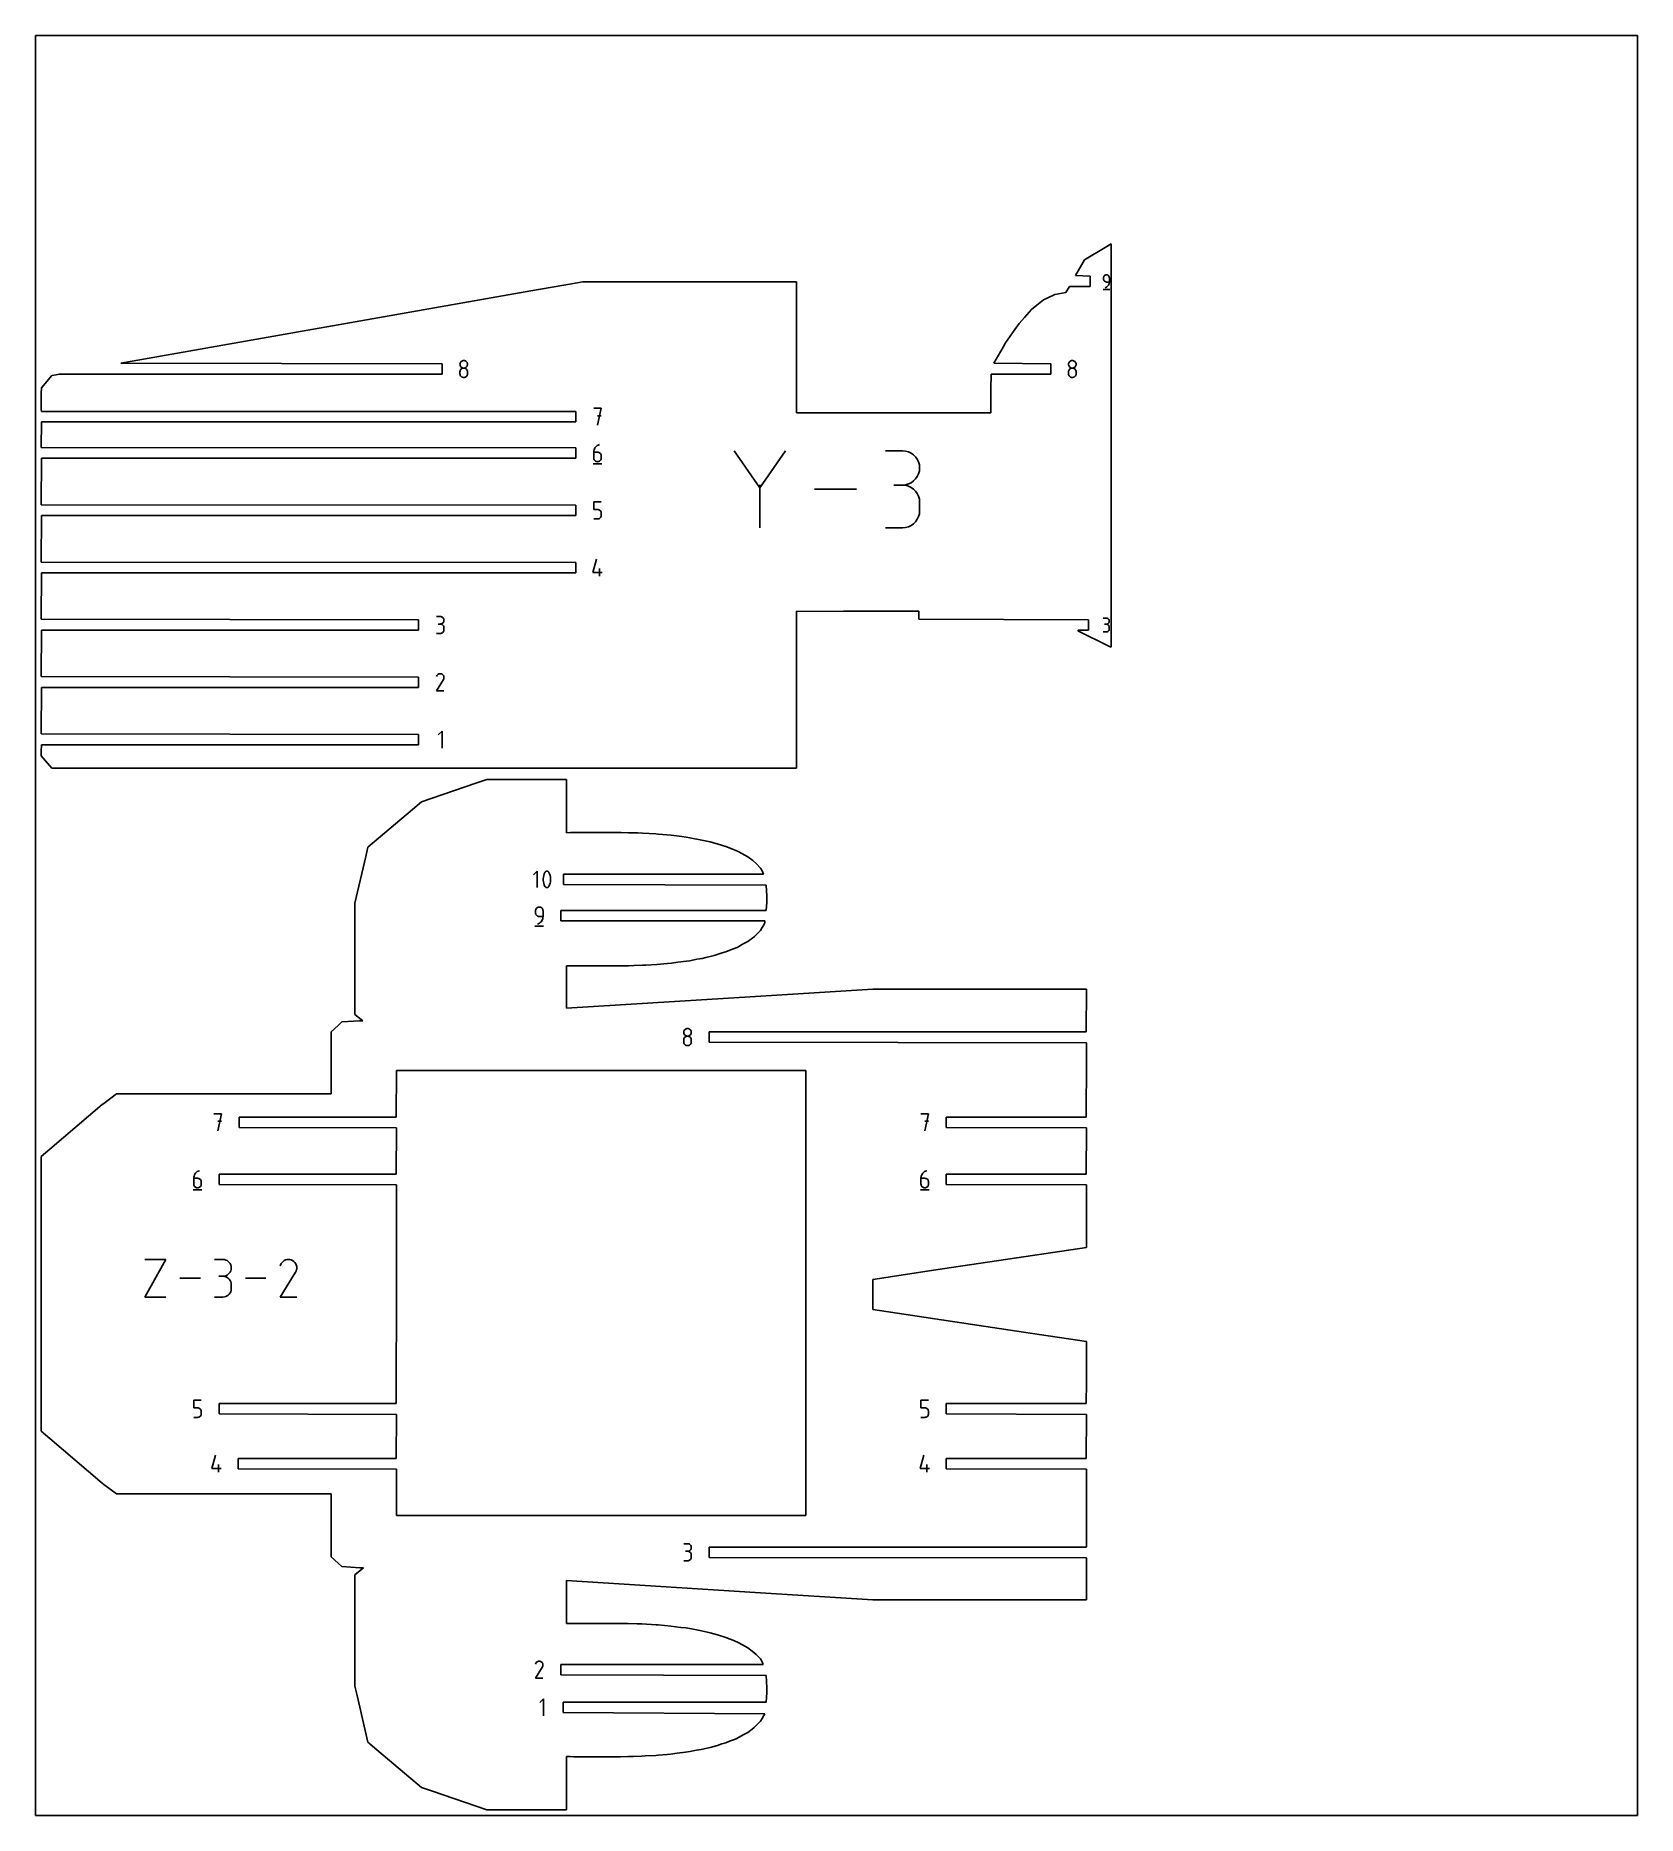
# Model space of a CAD drawing. Extents: x 0 to 450, y 0 to 500.
import ezdxf

# ---------------------------------------------------------------- set-up
doc = ezdxf.new("R2010")
doc.units = 0

msp = doc.modelspace()

# ---------------------------------------------------------------- linework, layer by layer
at = {"layer": 'annotation', "color": 1}
for p, q in [((300.044276, 432.138094), (300.031199, 431.992377)), ((300.031199, 431.992377), (300.031199, 431.586815)), ((300.031199, 431.586815), (300.031199, 431.586815)), ((300.031199, 431.586815), (300.044276, 431.441106)), ((300.081969, 432.275276), (300.044276, 432.138094)), ((300.044276, 431.441106), (300.081969, 431.303945)), ((300.14197, 432.401625), (300.081969, 432.275276)), ((300.081969, 431.303945), (300.14197, 431.177626)), ((300.221971, 432.514843), (300.14197, 432.401625)), ((300.14197, 431.177626), (300.221971, 431.064444)), ((300.319662, 432.612631), (300.221971, 432.514843)), ((300.221971, 431.064444), (300.319662, 430.966695)), ((300.432737, 432.692689), (300.319662, 432.612631)), ((300.319662, 430.966695), (300.432737, 430.886673)), ((300.558887, 432.75272), (300.432737, 432.692689)), ((300.432737, 430.886673), (300.558887, 430.826672)), ((300.695805, 432.790424), (300.558887, 432.75272)), ((300.558887, 430.826672), (300.695805, 430.788989)), ((300.84118, 432.803503), (300.695805, 432.790424)), ((300.695805, 430.788989), (300.84118, 430.775918)), ((300.986858, 432.790424), (300.84118, 432.803503)), ((300.84118, 432.803503), (300.84118, 432.803503)), ((300.84118, 430.775918), (301.651162, 430.775918)), ((301.123935, 432.75272), (300.986858, 432.790424)), ((301.250132, 432.692689), (301.123935, 432.75272)), ((301.363169, 432.612631), (301.250132, 432.692689)), ((301.460767, 432.514843), (301.363169, 432.612631)), ((301.381806, 429.861374), (301.496353, 430.069744)), ((301.540645, 432.401625), (301.460767, 432.514843)), ((301.496353, 430.069744), (301.580894, 430.293607)), ((301.600523, 432.275276), (301.540645, 432.401625)), ((301.580894, 430.293607), (301.633229, 430.529989)), ((301.638122, 432.138094), (301.600523, 432.275276)), ((301.633229, 430.529989), (301.651162, 430.775918)), ((301.651162, 431.992377), (301.638122, 432.138094)), ((301.651162, 430.775918), (301.651162, 431.992377)), ((301.651162, 431.992377), (301.651162, 431.992377)), ((299.92998, 428.700012), (301.753754, 428.700012)), ((300.435847, 429.155955), (300.667477, 429.242272)), ((300.435847, 429.155955), (300.435847, 429.155955)), ((300.667477, 429.242272), (300.880086, 429.358945)), ((300.880086, 429.358945), (301.071475, 429.503002)), ((301.071475, 429.503002), (301.239447, 429.671469)), ((301.239447, 429.671469), (301.381806, 429.861374)), ((119.236206, 407.856427), (119.219007, 407.665567)), ((119.219007, 407.665567), (119.219007, 407.665567)), ((119.219007, 407.665567), (119.236216, 407.473812)), ((119.236206, 405.72273), (119.219007, 405.531064)), ((119.219007, 405.531064), (119.219007, 405.000071)), ((119.219007, 405.000071), (119.219007, 405.000071)), ((119.219007, 405.000071), (119.236216, 404.808419)), ((119.285784, 408.036255), (119.236206, 407.856427)), ((119.285784, 405.903185), (119.236206, 405.72273)), ((119.236216, 407.473812), (119.285818, 407.293286)), ((119.36471, 408.202), (119.285784, 408.036255)), ((119.36471, 406.069403), (119.285784, 405.903185)), ((119.285818, 407.293286), (119.364776, 407.127017)), ((119.469954, 408.350614), (119.36471, 408.202)), ((119.469954, 406.218354), (119.36471, 406.069403)), ((119.364776, 407.127017), (119.470053, 406.978027)), ((119.598487, 408.479045), (119.469954, 408.350614)), ((119.598487, 406.347013), (119.469954, 406.218354)), ((119.470053, 406.978027), (119.598611, 406.849344)), ((119.747279, 408.584246), (119.598487, 408.479045)), ((119.747279, 406.452351), (119.598487, 406.347013)), ((119.598611, 406.849344), (119.747412, 406.743991)), ((119.913299, 408.663165), (119.747279, 408.584246)), ((119.913299, 406.53134), (119.747279, 406.452351)), ((119.747412, 406.743991), (119.91342, 406.664993)), ((120.093517, 408.712753), (119.913299, 408.663165)), ((120.093517, 406.580954), (119.913299, 406.53134)), ((119.91342, 406.664993), (120.093596, 406.615376)), ((120.284904, 408.72996), (120.093517, 408.712753)), ((120.284904, 406.598165), (120.093517, 406.580954)), ((120.093596, 406.615376), (120.284904, 406.598165)), ((120.476291, 408.712753), (120.284904, 408.72996)), ((120.284904, 408.72996), (120.284904, 408.72996)), ((120.284904, 406.598165), (120.476212, 406.615376)), ((120.476291, 406.580964), (120.284904, 406.598165)), ((120.284904, 406.598165), (120.284904, 406.598165)), ((120.284904, 406.598165), (120.284904, 406.598165)), ((120.476212, 406.615376), (120.656388, 406.664993)), ((120.65651, 408.663165), (120.476291, 408.712753)), ((120.65651, 406.531375), (120.476291, 406.580964)), ((120.656388, 406.664993), (120.822396, 406.743991)), ((120.82253, 408.584246), (120.65651, 408.663165)), ((120.82253, 406.452418), (120.65651, 406.531375)), ((120.822396, 406.743991), (120.971197, 406.849344)), ((120.971321, 408.479045), (120.82253, 408.584246)), ((120.971321, 406.347112), (120.82253, 406.452418)), ((120.971197, 406.849344), (121.099755, 406.978027)), ((121.099854, 408.350614), (120.971321, 408.479045)), ((121.099854, 406.218478), (120.971321, 406.347112)), ((121.099755, 406.978027), (121.205032, 407.127017)), ((121.205099, 408.202), (121.099854, 408.350614)), ((121.205099, 406.069536), (121.099854, 406.218478)), ((121.205032, 407.127017), (121.28399, 407.293286)), ((121.284025, 408.036255), (121.205099, 408.202)), ((121.284025, 405.903307), (121.205099, 406.069536)), ((121.28399, 407.293286), (121.333592, 407.473812)), ((121.333602, 407.856427), (121.284025, 408.036255)), ((121.333602, 405.722809), (121.284025, 405.903307)), ((121.333592, 407.473812), (121.350802, 407.665567)), ((121.333592, 404.808419), (121.350802, 405.000071)), ((121.350802, 407.665567), (121.333602, 407.856427)), ((121.350802, 405.531064), (121.333602, 405.722809)), ((121.350802, 407.665567), (121.350802, 407.665567)), ((121.350802, 405.000071), (121.350802, 405.531064)), ((121.350802, 405.531064), (121.350802, 405.531064)), ((290.19825, 407.856427), (290.181051, 407.665567)), ((290.181051, 407.665567), (290.181051, 407.665567)), ((290.181051, 407.665567), (290.19826, 407.473812)), ((290.19825, 405.72273), (290.181051, 405.531064)), ((290.181051, 405.531064), (290.181051, 405.000071)), ((290.181051, 405.000071), (290.181051, 405.000071)), ((290.181051, 405.000071), (290.19826, 404.808419)), ((290.247828, 408.036255), (290.19825, 407.856427)), ((290.247828, 405.903185), (290.19825, 405.72273)), ((290.19826, 407.473812), (290.247863, 407.293286)), ((290.326754, 408.202), (290.247828, 408.036255)), ((290.326754, 406.069403), (290.247828, 405.903185)), ((290.247863, 407.293286), (290.326821, 407.127017)), ((290.431998, 408.350614), (290.326754, 408.202)), ((290.431998, 406.218354), (290.326754, 406.069403)), ((290.326821, 407.127017), (290.432097, 406.978027)), ((290.560531, 408.479045), (290.431998, 408.350614)), ((290.560531, 406.347013), (290.431998, 406.218354)), ((290.432097, 406.978027), (290.560655, 406.849344)), ((290.709323, 408.584246), (290.560531, 408.479045)), ((290.709323, 406.452351), (290.560531, 406.347013)), ((290.560655, 406.849344), (290.709457, 406.743991)), ((290.875343, 408.663165), (290.709323, 408.584246)), ((290.875343, 406.53134), (290.709323, 406.452351)), ((290.709457, 406.743991), (290.875464, 406.664993)), ((291.055561, 408.712753), (290.875343, 408.663165)), ((291.055561, 406.580954), (290.875343, 406.53134)), ((290.875464, 406.664993), (291.055641, 406.615376)), ((291.246948, 408.72996), (291.055561, 408.712753)), ((291.246948, 406.598165), (291.055561, 406.580954)), ((291.055641, 406.615376), (291.246948, 406.598165)), ((291.438336, 408.712753), (291.246948, 408.72996)), ((291.246948, 408.72996), (291.246948, 408.72996)), ((291.246948, 406.598165), (291.438256, 406.615376)), ((291.438336, 406.580964), (291.246948, 406.598165)), ((291.246948, 406.598165), (291.246948, 406.598165)), ((291.246948, 406.598165), (291.246948, 406.598165)), ((291.438256, 406.615376), (291.618433, 406.664993)), ((291.618554, 408.663165), (291.438336, 408.712753)), ((291.618554, 406.531375), (291.438336, 406.580964)), ((291.618433, 406.664993), (291.78444, 406.743991)), ((291.784574, 408.584246), (291.618554, 408.663165)), ((291.784574, 406.452418), (291.618554, 406.531375)), ((291.78444, 406.743991), (291.933242, 406.849344)), ((291.933365, 408.479045), (291.784574, 408.584246)), ((291.933365, 406.347112), (291.784574, 406.452418)), ((291.933242, 406.849344), (292.061799, 406.978027)), ((292.061898, 408.350614), (291.933365, 408.479045)), ((292.061898, 406.218478), (291.933365, 406.347112)), ((292.061799, 406.978027), (292.167076, 407.127017)), ((292.167143, 408.202), (292.061898, 408.350614)), ((292.167143, 406.069536), (292.061898, 406.218478)), ((292.167076, 407.127017), (292.246034, 407.293286)), ((292.246069, 408.036255), (292.167143, 408.202)), ((292.246069, 405.903307), (292.167143, 406.069536)), ((292.246034, 407.293286), (292.295637, 407.473812)), ((292.295647, 407.856427), (292.246069, 408.036255)), ((292.295647, 405.722809), (292.246069, 405.903307)), ((292.295637, 407.473812), (292.312846, 407.665567)), ((292.295637, 404.808419), (292.312846, 405.000071)), ((292.312846, 407.665567), (292.295647, 407.856427)), ((292.312846, 405.531064), (292.295647, 405.722809)), ((292.312846, 407.665567), (292.312846, 407.665567)), ((292.312846, 405.000071), (292.312846, 405.531064)), ((292.312846, 405.531064), (292.312846, 405.531064)), ((119.236216, 404.808419), (119.285818, 404.62817)), ((119.285818, 404.62817), (119.364776, 404.462301)), ((119.364776, 404.462301), (119.470053, 404.313787)), ((119.470053, 404.313787), (119.598611, 404.185602)), ((119.598611, 404.185602), (119.747412, 404.080724)), ((119.747412, 404.080724), (119.91342, 404.002127)), ((119.91342, 404.002127), (120.093596, 403.952787)), ((120.093596, 403.952787), (120.284904, 403.935679)), ((120.284904, 403.935679), (120.476212, 403.952787)), ((120.284904, 403.935679), (120.284904, 403.935679)), ((120.476212, 403.952787), (120.656388, 404.002127)), ((120.656388, 404.002127), (120.822396, 404.080724)), ((120.822396, 404.080724), (120.971197, 404.185602)), ((120.971197, 404.185602), (121.099755, 404.313787)), ((121.099755, 404.313787), (121.205032, 404.462301)), ((121.205032, 404.462301), (121.28399, 404.62817)), ((121.28399, 404.62817), (121.333592, 404.808419)), ((290.19826, 404.808419), (290.247863, 404.62817)), ((290.247863, 404.62817), (290.326821, 404.462301)), ((290.326821, 404.462301), (290.432097, 404.313787)), ((290.432097, 404.313787), (290.560655, 404.185602)), ((290.560655, 404.185602), (290.709457, 404.080724)), ((290.709457, 404.080724), (290.875464, 404.002127)), ((290.875464, 404.002127), (291.055641, 403.952787)), ((291.055641, 403.952787), (291.246948, 403.935679)), ((291.246948, 403.935679), (291.438256, 403.952787)), ((291.246948, 403.935679), (291.246948, 403.935679)), ((291.438256, 403.952787), (291.618433, 404.002127)), ((291.618433, 404.002127), (291.78444, 404.080724)), ((291.78444, 404.080724), (291.933242, 404.185602)), ((291.933242, 404.185602), (292.061799, 404.313787)), ((292.061799, 404.313787), (292.167076, 404.462301)), ((292.167076, 404.462301), (292.246034, 404.62817)), ((292.246034, 404.62817), (292.295637, 404.808419)), ((158.926719, 395.353446), (156.792215, 395.353446)), ((157.859618, 390.553446), (158.926719, 395.353446)), ((158.926719, 393.215931), (157.859618, 393.215931)), ((158.394824, 385.100899), (158.089471, 384.98641)), ((158.394824, 385.100899), (158.394824, 385.100899)), ((156.817322, 383.287827), (156.79372, 382.963385)), ((156.79372, 382.963385), (156.79372, 381.368)), ((157.859618, 382.963385), (156.79372, 382.963385)), ((156.79372, 381.368), (156.79372, 381.368)), ((156.79372, 381.368), (156.81093, 381.176255)), ((156.81093, 381.176255), (156.860532, 380.995757)), ((156.88621, 383.599552), (156.817322, 383.287827)), ((156.860532, 380.995757), (156.93949, 380.829527)), ((156.997508, 383.894695), (156.88621, 383.599552)), ((156.93949, 380.829527), (157.044767, 380.680586)), ((157.148339, 384.169391), (156.997508, 383.894695)), ((157.044767, 380.680586), (157.173325, 380.551952)), ((157.335828, 384.419775), (157.148339, 384.169391)), ((157.173325, 380.551952), (157.322126, 380.446646)), ((157.322126, 380.446646), (157.488134, 380.367689)), ((157.557097, 384.641983), (157.335828, 384.419775)), ((157.488134, 380.367689), (157.66831, 380.3181)), ((157.80927, 384.83215), (157.557097, 384.641983)), ((157.66831, 380.3181), (157.859618, 380.300899)), ((158.089471, 384.98641), (157.80927, 384.83215)), ((158.051322, 382.946277), (157.859618, 382.963385)), ((157.859618, 380.300899), (158.051322, 380.3181)), ((157.859618, 380.300899), (157.859618, 380.300899)), ((158.231709, 382.896937), (158.051322, 382.946277)), ((158.051322, 380.3181), (158.231709, 380.367689)), ((158.397779, 382.81834), (158.231709, 382.896937)), ((158.231709, 380.367689), (158.397779, 380.446646)), ((158.54653, 382.713461), (158.397779, 382.81834)), ((158.397779, 380.446646), (158.54653, 380.551952)), ((158.674964, 382.585277), (158.54653, 382.713461)), ((158.54653, 380.551952), (158.674964, 380.680586)), ((158.78008, 382.436763), (158.674964, 382.585277)), ((158.674964, 380.680586), (158.78008, 380.829527)), ((158.858877, 382.270894), (158.78008, 382.436763)), ((158.78008, 380.829527), (158.858877, 380.995757)), ((158.908356, 382.090645), (158.858877, 382.270894)), ((158.858877, 380.995757), (158.908356, 381.176255)), ((158.925515, 381.898992), (158.908356, 382.090645)), ((158.908356, 381.176255), (158.925515, 381.368)), ((158.925515, 381.368), (158.925515, 381.898992)), ((158.925515, 381.898992), (158.925515, 381.898992)), ((203.467026, 372.938944), (196.248237, 383.378297)), ((210.684457, 383.378297), (203.467026, 372.938944)), ((243.555118, 383.352511), (238.749379, 383.352511)), ((244.419442, 383.274931), (243.555118, 383.352511)), ((245.232741, 383.051357), (244.419442, 383.274931)), ((245.981487, 382.69554), (245.232741, 383.051357)), ((246.652154, 382.221231), (245.981487, 382.69554)), ((247.231215, 381.642179), (246.652154, 382.221231)), ((247.705143, 380.972135), (247.231215, 381.642179)), ((248.060411, 380.22485), (247.705143, 380.972135)), ((248.283492, 379.414074), (248.060411, 380.22485)), ((156.66022, 379.700899), (159.06022, 379.700899)), ((246.652154, 374.873504), (247.231215, 375.453691)), ((247.231215, 375.453691), (247.705143, 376.125429)), ((247.705143, 376.125429), (248.060411, 376.875079)), ((248.060411, 376.875079), (248.283492, 377.689001)), ((248.360858, 378.553557), (248.283492, 379.414074)), ((248.283492, 377.689001), (248.360858, 378.553557)), ((248.360858, 378.553557), (248.360858, 378.553557)), ((203.467026, 373.779033), (203.467026, 361.735505)), ((230.635876, 372.556901), (218.802709, 372.556901)), ((243.555118, 373.741032), (241.148855, 373.741032)), ((241.148855, 373.741032), (243.555118, 373.741032)), ((243.555118, 373.741032), (244.419442, 373.818631)), ((244.419442, 373.663452), (243.555118, 373.741032)), ((243.555118, 373.741032), (243.555118, 373.741032)), ((244.419442, 373.818631), (245.232741, 374.042335)), ((245.232741, 373.439878), (244.419442, 373.663452)), ((245.232741, 374.042335), (245.981487, 374.398506)), ((245.981487, 373.084061), (245.232741, 373.439878)), ((245.981487, 374.398506), (246.652154, 374.873504)), ((246.652154, 372.609752), (245.981487, 373.084061)), ((247.231215, 372.0307), (246.652154, 372.609752)), ((247.705143, 371.360656), (247.231215, 372.0307)), ((248.060411, 370.613371), (247.705143, 371.360656)), ((248.283492, 369.802595), (248.060411, 370.613371)), ((156.79372, 366.870441), (156.79372, 369.007956)), ((156.79372, 369.007956), (158.925515, 369.007956)), ((157.859618, 366.870441), (156.79372, 366.870441)), ((158.051005, 366.853334), (157.859618, 366.870441)), ((158.231223, 366.803993), (158.051005, 366.853334)), ((158.397243, 366.725396), (158.231223, 366.803993)), ((158.546035, 366.620518), (158.397243, 366.725396)), ((158.674568, 366.492334), (158.546035, 366.620518)), ((158.779812, 366.34382), (158.674568, 366.492334)), ((158.858738, 366.17795), (158.779812, 366.34382)), ((158.858704, 364.902814), (158.908306, 365.083312)), ((158.908316, 365.997702), (158.858738, 366.17795)), ((158.908306, 365.083312), (158.925515, 365.275057)), ((158.925515, 365.806049), (158.908316, 365.997702)), ((158.925515, 365.275057), (158.925515, 365.806049)), ((158.925515, 365.806049), (158.925515, 365.806049)), ((248.060411, 364.863976), (248.283492, 365.674941)), ((248.360858, 368.942078), (248.283492, 369.802595)), ((248.283492, 365.674941), (248.360858, 366.535816)), ((248.360858, 366.535816), (248.360858, 368.942078)), ((248.360858, 368.942078), (248.360858, 368.942078)), ((156.79372, 364.207956), (157.859618, 364.207956)), ((157.859618, 364.207956), (158.050926, 364.225156)), ((157.859618, 364.207956), (157.859618, 364.207956)), ((158.050926, 364.225156), (158.231102, 364.274746)), ((158.231102, 364.274746), (158.39711, 364.353703)), ((158.39711, 364.353703), (158.545911, 364.459009)), ((158.545911, 364.459009), (158.674469, 364.587642)), ((158.674469, 364.587642), (158.779745, 364.736584)), ((158.779745, 364.736584), (158.858704, 364.902814)), ((238.749379, 361.736862), (243.555118, 361.736862)), ((243.555118, 361.736862), (244.419442, 361.814397)), ((243.555118, 361.736862), (243.555118, 361.736862)), ((244.419442, 361.814397), (245.232741, 362.037859)), ((245.232741, 362.037859), (245.981487, 362.393531)), ((245.981487, 362.393531), (246.652154, 362.867695)), ((246.652154, 362.867695), (247.231215, 363.446636)), ((247.231215, 363.446636), (247.705143, 364.116635)), ((247.705143, 364.116635), (248.060411, 364.863976)), ((156.52702, 349.182114), (157.591413, 352.915012)), ((158.393319, 348.115012), (158.393319, 350.246807)), ((159.192215, 349.182114), (156.52702, 349.182114)), ((113.661274, 336.8165), (112.595377, 336.8165)), ((113.852978, 336.799293), (113.661274, 336.8165)), ((114.033365, 336.749705), (113.852978, 336.799293)), ((114.199435, 336.670786), (114.033365, 336.749705)), ((114.348187, 336.565586), (114.199435, 336.670786)), ((114.47662, 336.437154), (114.348187, 336.565586)), ((114.348187, 334.935884), (114.47662, 335.064568)), ((114.581736, 336.28854), (114.47662, 336.437154)), ((114.47662, 335.064568), (114.581736, 335.213557)), ((114.660533, 336.122795), (114.581736, 336.28854)), ((114.581736, 335.213557), (114.660533, 335.379827)), ((114.710012, 335.942968), (114.660533, 336.122795)), ((114.660533, 335.379827), (114.710012, 335.560352)), ((114.727171, 335.752108), (114.710012, 335.942968)), ((114.710012, 335.560352), (114.727171, 335.752108)), ((114.727171, 335.752108), (114.727171, 335.752108)), ((300.754307, 336.364322), (299.8897, 336.364322)), ((300.909809, 336.350365), (300.754307, 336.364322)), ((301.056131, 336.310141), (300.909809, 336.350365)), ((301.190839, 336.246126), (301.056131, 336.310141)), ((301.3115, 336.160792), (301.190839, 336.246126)), ((301.415679, 336.056614), (301.3115, 336.160792)), ((301.500944, 335.936066), (301.415679, 336.056614)), ((301.415679, 334.943235), (301.500944, 335.064088)), ((301.564861, 335.801621), (301.500944, 335.936066)), ((301.500944, 335.064088), (301.564861, 335.198958)), ((301.604996, 335.655753), (301.564861, 335.801621)), ((301.564861, 335.198958), (301.604996, 335.345392)), ((301.618915, 335.500936), (301.604996, 335.655753)), ((301.604996, 335.345392), (301.618915, 335.500936)), ((301.618915, 335.500936), (301.618915, 335.500936)), ((112.595377, 332.022219), (113.661274, 332.022219)), ((113.661274, 334.684705), (113.127573, 334.684705)), ((113.127573, 334.684705), (113.661274, 334.684705)), ((113.661274, 334.684705), (113.852978, 334.701916)), ((113.852978, 334.667498), (113.661274, 334.684705)), ((113.661274, 334.684705), (113.661274, 334.684705)), ((113.661274, 332.022219), (113.852978, 332.039417)), ((113.661274, 332.022219), (113.661274, 332.022219)), ((113.852978, 334.701916), (114.033365, 334.751533)), ((114.033365, 334.61791), (113.852978, 334.667498)), ((113.852978, 332.039417), (114.033365, 332.08898)), ((114.033365, 334.751533), (114.199435, 334.830531)), ((114.199435, 334.538991), (114.033365, 334.61791)), ((114.033365, 332.08898), (114.199435, 332.167867)), ((114.199435, 334.830531), (114.348187, 334.935884)), ((114.348187, 334.433791), (114.199435, 334.538991)), ((114.199435, 332.167867), (114.348187, 332.273035)), ((114.47662, 334.305359), (114.348187, 334.433791)), ((114.348187, 332.273035), (114.47662, 332.401442)), ((114.581736, 334.156746), (114.47662, 334.305359)), ((114.47662, 332.401442), (114.581736, 332.550045)), ((114.660533, 333.991), (114.581736, 334.156746)), ((114.581736, 332.550045), (114.660533, 332.715803)), ((114.710012, 333.811173), (114.660533, 333.991)), ((114.660533, 332.715803), (114.710012, 332.895673)), ((114.727171, 333.620313), (114.710012, 333.811173)), ((114.710012, 332.895673), (114.727171, 333.086612)), ((114.727171, 333.086612), (114.727171, 333.620313)), ((114.727171, 333.620313), (114.727171, 333.620313)), ((299.8897, 332.47542), (300.754307, 332.47542)), ((300.754307, 334.635108), (300.321393, 334.635108)), ((300.321393, 334.635108), (300.754307, 334.635108)), ((300.754307, 334.635108), (300.909809, 334.649068)), ((300.909809, 334.62115), (300.754307, 334.635108)), ((300.754307, 334.635108), (300.754307, 334.635108)), ((300.754307, 332.47542), (300.909809, 332.48937)), ((300.754307, 332.47542), (300.754307, 332.47542)), ((300.909809, 334.649068), (301.056131, 334.689315)), ((301.056131, 334.580927), (300.909809, 334.62115)), ((300.909809, 332.48937), (301.056131, 332.529573)), ((301.056131, 334.689315), (301.190839, 334.753395)), ((301.190839, 334.516911), (301.056131, 334.580927)), ((301.056131, 332.529573), (301.190839, 332.593563)), ((301.190839, 334.753395), (301.3115, 334.838852)), ((301.3115, 334.431577), (301.190839, 334.516911)), ((301.190839, 332.593563), (301.3115, 332.67887)), ((301.3115, 334.838852), (301.415679, 334.943235)), ((301.415679, 334.327399), (301.3115, 334.431577)), ((301.3115, 332.67887), (301.415679, 332.783028)), ((301.500944, 334.206851), (301.415679, 334.327399)), ((301.415679, 332.783028), (301.500944, 332.903569)), ((301.564861, 334.072406), (301.500944, 334.206851)), ((301.500944, 332.903569), (301.564861, 333.038024)), ((301.604996, 333.926538), (301.564861, 334.072406)), ((301.564861, 333.038024), (301.604996, 333.183926)), ((301.618915, 333.771721), (301.604996, 333.926538)), ((301.604996, 333.183926), (301.618915, 333.338807)), ((301.618915, 333.338807), (301.618915, 333.771721)), ((301.618915, 333.771721), (301.618915, 333.771721)), ((112.738359, 320.195385), (112.598387, 319.926879)), ((112.849439, 320.352898), (112.738359, 320.195385)), ((112.982709, 320.484384), (112.849439, 320.352898)), ((113.134117, 320.588791), (112.982709, 320.484384)), ((113.29961, 320.665066), (113.134117, 320.588791)), ((113.475134, 320.712156), (113.29961, 320.665066)), ((113.656636, 320.729008), (113.475134, 320.712156)), ((113.840063, 320.71457), (113.656636, 320.729008)), ((114.021363, 320.667788), (113.840063, 320.71457)), ((114.19648, 320.587609), (114.021363, 320.667788)), ((114.353104, 320.476391), (114.19648, 320.587609)), ((114.19648, 320.587609), (114.19648, 320.587609)), ((114.484059, 320.34293), (114.353104, 320.476391)), ((114.58818, 320.191316), (114.484059, 320.34293)), ((114.664303, 320.02564), (114.58818, 320.191316)), ((114.711263, 319.849992), (114.664303, 320.02564)), ((112.595377, 315.929087), (114.565225, 319.100289)), ((114.727171, 315.929087), (112.595377, 315.929087)), ((114.565225, 319.100289), (114.56758, 319.103203)), ((114.565225, 319.100289), (114.565225, 319.100289)), ((114.56758, 319.103203), (114.569838, 319.106142)), ((114.569838, 319.106142), (114.572014, 319.10913)), ((114.572014, 319.10913), (114.574124, 319.112193)), ((114.574124, 319.112193), (114.576182, 319.115355)), ((114.576182, 319.115355), (114.578202, 319.11864)), ((114.578202, 319.11864), (114.5802, 319.122074)), ((114.5802, 319.122074), (114.582191, 319.125682)), ((114.582191, 319.125682), (114.584189, 319.129488)), ((114.584189, 319.129488), (114.665523, 319.30412)), ((114.584189, 319.129488), (114.584189, 319.129488)), ((114.665523, 319.30412), (114.713038, 319.485142)), ((114.727896, 319.668462), (114.711263, 319.849992)), ((114.713038, 319.485142), (114.727896, 319.668462)), ((114.194975, 304.636182), (113.127874, 303.56878)), ((114.194975, 299.836182), (114.194975, 304.636182)), ((140.887571, 265.262409), (139.860992, 264.235541)), ((140.887571, 260.644689), (140.887571, 265.262409)), ((143.195846, 265.08036), (143.121557, 264.995887)), ((143.282354, 265.149363), (143.195846, 265.08036)), ((143.378622, 265.202078), (143.282354, 265.149363)), ((143.482191, 265.237687), (143.378622, 265.202078)), ((143.590601, 265.255373), (143.482191, 265.237687)), ((143.701392, 265.254318), (143.590601, 265.255373)), ((143.812104, 265.233704), (143.701392, 265.254318)), ((143.920277, 265.192715), (143.812104, 265.233704)), ((143.961688, 265.170954), (143.920277, 265.192715)), ((143.920277, 265.192715), (143.920277, 265.192715)), ((144.001425, 265.145959), (143.961688, 265.170954)), ((144.039297, 265.117927), (144.001425, 265.145959)), ((144.075109, 265.087057), (144.039297, 265.117927)), ((144.108668, 265.053546), (144.075109, 265.087057)), ((144.139783, 265.017592), (144.108668, 265.053546)), ((144.168258, 264.979392), (144.139783, 265.017592)), ((142.663672, 263.615175), (142.619419, 263.172944)), ((142.619419, 263.172944), (142.619419, 262.728887)), ((142.619419, 262.728887), (142.663672, 262.28642)), ((142.752178, 264.052165), (142.663672, 263.615175)), ((142.663672, 262.28642), (142.752178, 261.848959)), ((142.884936, 264.480498), (142.752178, 264.052165)), ((142.752178, 261.848959), (142.884936, 261.419917)), ((143.061948, 264.89676), (142.884936, 264.480498)), ((142.884936, 261.419917), (143.061948, 261.002712)), ((143.121557, 264.995887), (143.061948, 264.89676)), ((143.061948, 264.89676), (143.061948, 264.89676)), ((143.061948, 261.002712), (143.061948, 261.002712)), ((143.061948, 261.002712), (143.084485, 260.9607)), ((143.084485, 260.9607), (143.10994, 260.920654)), ((143.10994, 260.920654), (143.138205, 260.882696)), ((143.138205, 260.882696), (143.169173, 260.846947)), ((143.169173, 260.846947), (143.202736, 260.813529)), ((143.202736, 260.813529), (143.238788, 260.782564)), ((143.238788, 260.782564), (143.27722, 260.754172)), ((143.27722, 260.754172), (143.317926, 260.728477)), ((143.317926, 260.728477), (143.360799, 260.705598)), ((143.360799, 260.705598), (143.360799, 260.705598)), ((143.360799, 260.705598), (143.468121, 260.665479)), ((143.468121, 260.665479), (143.578188, 260.645547)), ((143.578188, 260.645547), (143.688513, 260.644989)), ((143.688513, 260.644989), (143.796607, 260.662994)), ((143.796607, 260.662994), (143.899981, 260.698748)), ((143.899981, 260.698748), (143.996148, 260.751439)), ((143.996148, 260.751439), (144.08262, 260.820253)), ((144.08262, 260.820253), (144.156907, 260.904378)), ((144.156907, 260.904378), (144.216522, 261.003002)), ((144.193903, 264.939145), (144.168258, 264.979392)), ((144.216522, 264.897049), (144.193903, 264.939145)), ((144.394392, 264.47993), (144.216522, 264.897049)), ((144.216522, 264.897049), (144.216522, 264.897049)), ((144.216522, 261.003002), (144.394392, 261.419349)), ((144.216522, 261.003002), (144.216522, 261.003002)), ((144.527794, 264.050953), (144.394392, 264.47993)), ((144.394392, 261.419349), (144.527794, 261.847747)), ((144.616729, 263.613534), (144.527794, 264.050953)), ((144.527794, 261.847747), (144.616729, 262.284779)), ((144.661196, 263.171089), (144.616729, 263.613534)), ((144.616729, 262.284779), (144.661196, 262.727032)), ((144.661196, 262.727032), (144.661196, 263.171089)), ((140.956263, 255.037287), (140.807462, 254.931934)), ((141.122271, 255.116284), (140.956263, 255.037287)), ((141.302447, 255.165901), (141.122271, 255.116284)), ((141.493755, 255.183112), (141.302447, 255.165901)), ((141.685459, 255.165901), (141.493755, 255.183112)), ((141.493755, 255.183112), (141.493755, 255.183112)), ((141.865846, 255.116284), (141.685459, 255.165901)), ((142.031915, 255.037287), (141.865846, 255.116284)), ((142.180667, 254.931934), (142.031915, 255.037287)), ((140.445066, 254.307466), (140.427857, 254.11571)), ((140.427857, 254.11571), (140.427857, 253.582009)), ((140.427857, 253.582009), (140.427857, 253.582009)), ((140.427857, 253.582009), (140.445066, 253.390263)), ((140.494669, 254.487991), (140.445066, 254.307466)), ((140.445066, 253.390263), (140.494669, 253.209765)), ((140.573627, 254.654261), (140.494669, 254.487991)), ((140.494669, 253.209765), (140.573627, 253.043536)), ((140.678904, 254.80325), (140.573627, 254.654261)), ((140.573627, 253.043536), (140.678904, 252.894594)), ((140.807462, 254.931934), (140.678904, 254.80325)), ((140.678904, 252.894594), (140.807462, 252.76596)), ((140.807462, 252.76596), (140.956263, 252.660655)), ((140.956263, 252.660655), (141.122271, 252.581697)), ((140.960355, 250.383112), (141.26517, 250.496701)), ((140.960355, 250.383112), (140.960355, 250.383112)), ((141.122271, 252.581697), (141.302447, 252.532108)), ((141.26517, 250.496701), (141.544952, 250.650238)), ((141.302447, 252.532108), (141.493755, 252.514907)), ((141.493755, 252.514907), (142.559652, 252.514907)), ((141.544952, 250.650238), (141.796811, 250.839809)), ((141.796811, 250.839809), (142.017854, 251.061504)), ((142.017854, 251.061504), (142.205192, 251.31141)), ((142.309101, 254.80325), (142.180667, 254.931934)), ((142.205192, 251.31141), (142.355931, 251.585615)), ((142.414217, 254.654261), (142.309101, 254.80325)), ((142.355931, 251.585615), (142.467182, 251.880208)), ((142.493014, 254.487991), (142.414217, 254.654261)), ((142.467182, 251.880208), (142.536053, 252.191276)), ((142.542493, 254.307466), (142.493014, 254.487991)), ((142.536053, 252.191276), (142.559652, 252.514907)), ((142.559652, 254.11571), (142.542493, 254.307466)), ((142.559652, 252.514907), (142.559652, 254.11571)), ((142.559652, 254.11571), (142.559652, 254.11571)), ((140.294658, 249.783112), (142.694658, 249.783112)), ((182.091929, 220.178505), (182.07473, 219.987646)), ((182.141507, 220.358333), (182.091929, 220.178505)), ((182.220433, 220.524078), (182.141507, 220.358333)), ((182.325677, 220.672692), (182.220433, 220.524078)), ((182.45421, 220.801124), (182.325677, 220.672692)), ((182.603002, 220.906324), (182.45421, 220.801124)), ((182.769022, 220.985243), (182.603002, 220.906324)), ((182.94924, 221.034831), (182.769022, 220.985243)), ((183.140627, 221.052038), (182.94924, 221.034831)), ((183.332014, 221.034831), (183.140627, 221.052038)), ((183.140627, 221.052038), (183.140627, 221.052038)), ((183.512233, 220.985243), (183.332014, 221.034831)), ((183.678253, 220.906324), (183.512233, 220.985243)), ((183.827044, 220.801124), (183.678253, 220.906324)), ((183.955577, 220.672692), (183.827044, 220.801124)), ((184.060822, 220.524078), (183.955577, 220.672692)), ((184.139748, 220.358333), (184.060822, 220.524078)), ((184.189325, 220.178505), (184.139748, 220.358333)), ((184.206525, 219.987646), (184.189325, 220.178505)), ((182.07473, 219.987646), (182.07473, 219.987646)), ((182.07473, 219.987646), (182.091939, 219.79589)), ((182.091929, 218.044808), (182.07473, 217.853142)), ((182.07473, 217.853142), (182.07473, 217.322149)), ((182.07473, 217.322149), (182.07473, 217.322149)), ((182.07473, 217.322149), (182.091939, 217.130497)), ((182.141507, 218.225263), (182.091929, 218.044808)), ((182.091939, 219.79589), (182.141541, 219.615364)), ((182.091939, 217.130497), (182.141541, 216.950248)), ((182.220433, 218.391481), (182.141507, 218.225263)), ((182.141541, 219.615364), (182.220499, 219.449095)), ((182.141541, 216.950248), (182.220499, 216.784379)), ((182.325677, 218.540432), (182.220433, 218.391481)), ((182.220499, 219.449095), (182.325776, 219.300105)), ((182.220499, 216.784379), (182.325776, 216.635865)), ((182.45421, 218.669091), (182.325677, 218.540432)), ((182.325776, 219.300105), (182.454334, 219.171422)), ((182.325776, 216.635865), (182.454334, 216.50768)), ((182.603002, 218.774429), (182.45421, 218.669091)), ((182.454334, 219.171422), (182.603135, 219.066069)), ((182.454334, 216.50768), (182.603135, 216.402802)), ((182.769022, 218.853418), (182.603002, 218.774429)), ((182.603135, 219.066069), (182.769143, 218.987071)), ((182.603135, 216.402802), (182.769143, 216.324205)), ((182.94924, 218.903032), (182.769022, 218.853418)), ((182.769143, 218.987071), (182.949319, 218.937454)), ((182.769143, 216.324205), (182.949319, 216.274865)), ((183.140627, 218.920243), (182.94924, 218.903032)), ((182.949319, 218.937454), (183.140627, 218.920243)), ((182.949319, 216.274865), (183.140627, 216.257757)), ((183.140627, 218.920243), (183.331935, 218.937454)), ((183.332014, 218.903042), (183.140627, 218.920243)), ((183.140627, 218.920243), (183.140627, 218.920243)), ((183.140627, 218.920243), (183.140627, 218.920243)), ((183.140627, 216.257757), (183.331935, 216.274865)), ((183.140627, 216.257757), (183.140627, 216.257757)), ((183.331935, 218.937454), (183.512111, 218.987071)), ((183.331935, 216.274865), (183.512111, 216.324205)), ((183.512233, 218.853453), (183.332014, 218.903042)), ((183.512111, 218.987071), (183.678119, 219.066069)), ((183.512111, 216.324205), (183.678119, 216.402802)), ((183.678253, 218.774496), (183.512233, 218.853453)), ((183.678119, 219.066069), (183.82692, 219.171422)), ((183.678119, 216.402802), (183.82692, 216.50768)), ((183.827044, 218.66919), (183.678253, 218.774496)), ((183.82692, 219.171422), (183.955478, 219.300105)), ((183.82692, 216.50768), (183.955478, 216.635865)), ((183.955577, 218.540556), (183.827044, 218.66919)), ((183.955478, 219.300105), (184.060755, 219.449095)), ((183.955478, 216.635865), (184.060755, 216.784379)), ((184.060822, 218.391614), (183.955577, 218.540556)), ((184.060755, 219.449095), (184.139713, 219.615364)), ((184.060755, 216.784379), (184.139713, 216.950248)), ((184.139748, 218.225385), (184.060822, 218.391614)), ((184.139713, 219.615364), (184.189315, 219.79589)), ((184.139713, 216.950248), (184.189315, 217.130497)), ((184.189325, 218.044887), (184.139748, 218.225385)), ((184.189315, 219.79589), (184.206525, 219.987646)), ((184.189315, 217.130497), (184.206525, 217.322149)), ((184.206525, 217.853142), (184.189325, 218.044887)), ((184.206525, 219.987646), (184.206525, 219.987646)), ((184.206525, 217.322149), (184.206525, 217.853142)), ((184.206525, 217.853142), (184.206525, 217.853142)), ((52.217174, 197.133349), (50.08267, 197.133349)), ((51.150073, 192.333349), (52.217174, 197.133349)), ((250.864207, 197.133349), (248.729704, 197.133349)), ((249.797106, 192.333349), (250.864207, 197.133349)), ((52.217174, 194.995835), (51.150073, 194.995835)), ((250.864207, 194.995835), (249.797106, 194.995835)), ((44.771784, 180.185276), (44.620952, 179.91058)), ((44.959272, 180.435661), (44.771784, 180.185276)), ((45.180541, 180.657869), (44.959272, 180.435661)), ((45.432714, 180.848035), (45.180541, 180.657869)), ((45.712916, 181.002295), (45.432714, 180.848035)), ((46.018268, 181.116784), (45.712916, 181.002295)), ((46.018268, 181.116784), (46.018268, 181.116784)), ((249.085828, 180.185276), (248.934996, 179.91058)), ((249.273316, 180.435661), (249.085828, 180.185276)), ((249.494585, 180.657869), (249.273316, 180.435661)), ((249.746758, 180.848035), (249.494585, 180.657869)), ((250.026959, 181.002295), (249.746758, 180.848035)), ((250.332312, 181.116784), (250.026959, 181.002295)), ((250.332312, 181.116784), (250.332312, 181.116784)), ((44.283664, 175.716784), (46.683664, 175.716784)), ((44.440767, 179.303712), (44.417165, 178.97927)), ((44.417165, 178.97927), (44.417165, 177.383886)), ((45.483062, 178.97927), (44.417165, 178.97927)), ((44.417165, 177.383886), (44.417165, 177.383886)), ((44.417165, 177.383886), (44.434374, 177.19214)), ((44.434374, 177.19214), (44.483976, 177.011643)), ((44.509655, 179.615437), (44.440767, 179.303712)), ((44.483976, 177.011643), (44.562934, 176.845413)), ((44.620952, 179.91058), (44.509655, 179.615437)), ((44.562934, 176.845413), (44.668211, 176.696471)), ((44.668211, 176.696471), (44.796769, 176.567837)), ((44.796769, 176.567837), (44.94557, 176.462532)), ((44.94557, 176.462532), (45.111578, 176.383574)), ((45.111578, 176.383574), (45.291754, 176.333985)), ((45.291754, 176.333985), (45.483062, 176.316784)), ((45.674766, 178.962162), (45.483062, 178.97927)), ((45.483062, 176.316784), (45.674766, 176.333985)), ((45.483062, 176.316784), (45.483062, 176.316784)), ((45.855153, 178.912822), (45.674766, 178.962162)), ((45.674766, 176.333985), (45.855153, 176.383574)), ((46.021223, 178.834225), (45.855153, 178.912822)), ((45.855153, 176.383574), (46.021223, 176.462532)), ((46.169975, 178.729347), (46.021223, 178.834225)), ((46.021223, 176.462532), (46.169975, 176.567837)), ((46.298409, 178.601163), (46.169975, 178.729347)), ((46.169975, 176.567837), (46.298409, 176.696471)), ((46.403524, 178.452648), (46.298409, 178.601163)), ((46.298409, 176.696471), (46.403524, 176.845413)), ((46.482321, 178.286779), (46.403524, 178.452648)), ((46.403524, 176.845413), (46.482321, 177.011643)), ((46.5318, 178.10653), (46.482321, 178.286779)), ((46.482321, 177.011643), (46.5318, 177.19214)), ((46.548959, 177.914878), (46.5318, 178.10653)), ((46.5318, 177.19214), (46.548959, 177.383886)), ((46.548959, 177.383886), (46.548959, 177.914878)), ((46.548959, 177.914878), (46.548959, 177.914878)), ((248.597708, 175.716784), (250.997708, 175.716784)), ((248.75481, 179.303712), (248.731209, 178.97927)), ((248.731209, 178.97927), (248.731209, 177.383886)), ((249.797106, 178.97927), (248.731209, 178.97927)), ((248.731209, 177.383886), (248.731209, 177.383886)), ((248.731209, 177.383886), (248.748418, 177.19214)), ((248.748418, 177.19214), (248.79802, 177.011643)), ((248.823698, 179.615437), (248.75481, 179.303712)), ((248.79802, 177.011643), (248.876978, 176.845413)), ((248.934996, 179.91058), (248.823698, 179.615437)), ((248.876978, 176.845413), (248.982255, 176.696471)), ((248.982255, 176.696471), (249.110813, 176.567837)), ((249.110813, 176.567837), (249.259614, 176.462532)), ((249.259614, 176.462532), (249.425622, 176.383574)), ((249.425622, 176.383574), (249.605798, 176.333985)), ((249.605798, 176.333985), (249.797106, 176.316784)), ((249.98881, 178.962162), (249.797106, 178.97927)), ((249.797106, 176.316784), (249.98881, 176.333985)), ((249.797106, 176.316784), (249.797106, 176.316784)), ((250.169197, 178.912822), (249.98881, 178.962162)), ((249.98881, 176.333985), (250.169197, 176.383574)), ((250.335267, 178.834225), (250.169197, 178.912822)), ((250.169197, 176.383574), (250.335267, 176.462532)), ((250.484019, 178.729347), (250.335267, 178.834225)), ((250.335267, 176.462532), (250.484019, 176.567837)), ((250.612452, 178.601163), (250.484019, 178.729347)), ((250.484019, 176.567837), (250.612452, 176.696471)), ((250.717568, 178.452648), (250.612452, 178.601163)), ((250.612452, 176.696471), (250.717568, 176.845413)), ((250.796365, 178.286779), (250.717568, 178.452648)), ((250.717568, 176.845413), (250.796365, 177.011643)), ((250.845844, 178.10653), (250.796365, 178.286779)), ((250.796365, 177.011643), (250.845844, 177.19214)), ((250.863003, 177.914878), (250.845844, 178.10653)), ((250.845844, 177.19214), (250.863003, 177.383886)), ((250.863003, 177.383886), (250.863003, 177.914878)), ((250.863003, 177.914878), (250.863003, 177.914878)), ((30.703828, 145.603669), (36.573736, 156.175338)), ((36.573736, 156.175338), (30.703828, 156.175338)), ((52.630461, 156.163073), (50.282895, 156.163073)), ((53.052676, 156.125175), (52.630461, 156.163073)), ((53.449966, 156.015961), (53.052676, 156.125175)), ((53.815722, 155.842148), (53.449966, 156.015961)), ((54.143338, 155.610451), (53.815722, 155.842148)), ((54.426205, 155.327589), (54.143338, 155.610451)), ((54.657715, 155.000278), (54.426205, 155.327589)), ((54.83126, 154.635235), (54.657715, 155.000278)), ((69.247537, 155.346721), (69.002893, 154.999811)), ((69.541056, 155.636311), (69.247537, 155.346721)), ((69.874522, 155.86626), (69.541056, 155.636311)), ((70.239008, 156.034251), (69.874522, 155.86626)), ((70.625588, 156.137964), (70.239008, 156.034251)), ((71.025334, 156.17508), (70.625588, 156.137964)), ((71.42932, 156.14328), (71.025334, 156.17508)), ((71.828619, 156.040246), (71.42932, 156.14328)), ((72.214304, 155.863657), (71.828619, 156.040246)), ((72.559258, 155.618707), (72.214304, 155.863657)), ((72.214304, 155.863657), (72.214304, 155.863657)), ((72.847676, 155.324768), (72.559258, 155.618707)), ((73.076995, 154.990849), (72.847676, 155.324768)), ((46.319514, 150.889503), (40.539106, 150.889503)), ((52.630461, 151.467942), (51.45502, 151.467942)), ((51.45502, 151.467942), (52.630461, 151.467942)), ((52.630461, 151.467942), (53.052676, 151.505848)), ((53.052676, 151.430044), (52.630461, 151.467942)), ((52.630461, 151.467942), (52.630461, 151.467942)), ((53.052676, 151.505848), (53.449966, 151.615126)), ((53.449966, 151.32083), (53.052676, 151.430044)), ((53.449966, 151.615126), (53.815722, 151.789112)), ((53.815722, 151.147017), (53.449966, 151.32083)), ((53.815722, 151.789112), (54.143338, 152.021145)), ((54.143338, 150.91532), (53.815722, 151.147017)), ((54.143338, 152.021145), (54.426205, 152.304562)), ((54.426205, 150.632458), (54.143338, 150.91532)), ((54.426205, 152.304562), (54.657715, 152.632701)), ((54.657715, 150.305147), (54.426205, 150.632458)), ((54.657715, 152.632701), (54.83126, 152.998898)), ((54.83126, 149.940104), (54.657715, 150.305147)), ((54.940233, 154.239178), (54.83126, 154.635235)), ((54.83126, 152.998898), (54.940233, 153.396493)), ((54.978026, 153.818822), (54.940233, 154.239178)), ((54.940233, 153.396493), (54.978026, 153.818822)), ((54.978026, 153.818822), (54.978026, 153.818822)), ((64.723804, 150.889503), (58.943396, 150.889503)), ((68.687983, 145.603583), (73.026438, 152.587938)), ((69.002893, 154.999811), (68.694613, 154.408445)), ((73.026438, 152.587938), (73.031625, 152.594356)), ((73.026438, 152.587938), (73.026438, 152.587938)), ((73.031625, 152.594356), (73.036598, 152.600828)), ((73.036598, 152.600828), (73.041392, 152.60741)), ((73.041392, 152.60741), (73.046038, 152.614155)), ((73.046038, 152.614155), (73.05057, 152.621118)), ((73.05057, 152.621118), (73.055019, 152.628355)), ((73.055019, 152.628355), (73.05942, 152.635918)), ((73.05942, 152.635918), (73.063804, 152.643864)), ((73.063804, 152.643864), (73.068205, 152.652246)), ((73.068205, 152.652246), (73.247339, 153.036861)), ((73.068205, 152.652246), (73.068205, 152.652246)), ((73.244651, 154.625959), (73.076995, 154.990849)), ((73.348077, 154.239107), (73.244651, 154.625959)), ((73.247339, 153.036861), (73.351986, 153.435549)), ((73.38471, 153.8393), (73.348077, 154.239107)), ((73.351986, 153.435549), (73.38471, 153.8393)), ((36.573736, 145.603669), (30.703828, 145.603669)), ((50.282895, 145.604), (52.630461, 145.604)), ((52.630461, 145.604), (53.052676, 145.641876)), ((52.630461, 145.604), (52.630461, 145.604)), ((53.052676, 145.641876), (53.449966, 145.751035)), ((53.449966, 145.751035), (53.815722, 145.924778)), ((53.815722, 145.924778), (54.143338, 146.156403)), ((54.143338, 146.156403), (54.426205, 146.439211)), ((54.426205, 146.439211), (54.657715, 146.7665)), ((54.657715, 146.7665), (54.83126, 147.13157)), ((54.940233, 149.544047), (54.83126, 149.940104)), ((54.83126, 147.13157), (54.940233, 147.527721)), ((54.978026, 149.123691), (54.940233, 149.544047)), ((54.940233, 147.527721), (54.978026, 147.948251)), ((54.978026, 147.948251), (54.978026, 149.123691)), ((54.978026, 149.123691), (54.978026, 149.123691)), ((73.383114, 145.603583), (68.687983, 145.603583)), ((44.417165, 114.486227), (44.417165, 116.623741)), ((44.417165, 116.623741), (46.54896, 116.623741)), ((248.731209, 114.486227), (248.731209, 116.623741)), ((248.731209, 116.623741), (250.863003, 116.623741)), ((45.483062, 114.486227), (44.417165, 114.486227)), ((44.417165, 111.823741), (45.483062, 111.823741)), ((45.674449, 114.469119), (45.483062, 114.486227)), ((45.483062, 111.823741), (45.67437, 111.840942)), ((45.483062, 111.823741), (45.483062, 111.823741)), ((45.67437, 111.840942), (45.854546, 111.890531)), ((45.854668, 114.419779), (45.674449, 114.469119)), ((45.854546, 111.890531), (46.020554, 111.969489)), ((46.020688, 114.341182), (45.854668, 114.419779)), ((46.020554, 111.969489), (46.169355, 112.074794)), ((46.169479, 114.236304), (46.020688, 114.341182)), ((46.169355, 112.074794), (46.297913, 112.203428)), ((46.298012, 114.10812), (46.169479, 114.236304)), ((46.297913, 112.203428), (46.40319, 112.35237)), ((46.403257, 113.959605), (46.298012, 114.10812)), ((46.40319, 112.35237), (46.482148, 112.5186)), ((46.482183, 113.793736), (46.403257, 113.959605)), ((46.482148, 112.5186), (46.53175, 112.699097)), ((46.53176, 113.613488), (46.482183, 113.793736)), ((46.53175, 112.699097), (46.54896, 112.890843)), ((46.54896, 113.421835), (46.53176, 113.613488)), ((46.54896, 112.890843), (46.54896, 113.421835)), ((46.54896, 113.421835), (46.54896, 113.421835)), ((249.797106, 114.486227), (248.731209, 114.486227)), ((248.731209, 111.823741), (249.797106, 111.823741)), ((249.988493, 114.469119), (249.797106, 114.486227)), ((249.797106, 111.823741), (249.988414, 111.840942)), ((249.797106, 111.823741), (249.797106, 111.823741)), ((249.988414, 111.840942), (250.16859, 111.890531)), ((250.168712, 114.419779), (249.988493, 114.469119)), ((250.16859, 111.890531), (250.334598, 111.969489)), ((250.334732, 114.341182), (250.168712, 114.419779)), ((250.334598, 111.969489), (250.483399, 112.074794)), ((250.483523, 114.236304), (250.334732, 114.341182)), ((250.483399, 112.074794), (250.611957, 112.203428)), ((250.612056, 114.10812), (250.483523, 114.236304)), ((250.611957, 112.203428), (250.717234, 112.35237)), ((250.7173, 113.959605), (250.612056, 114.10812)), ((250.717234, 112.35237), (250.796192, 112.5186)), ((250.796226, 113.793736), (250.7173, 113.959605)), ((250.796192, 112.5186), (250.845794, 112.699097)), ((250.845804, 113.613488), (250.796226, 113.793736)), ((250.845794, 112.699097), (250.863003, 112.890843)), ((250.863003, 113.421835), (250.845804, 113.613488)), ((250.863003, 112.890843), (250.863003, 113.421835)), ((250.863003, 113.421835), (250.863003, 113.421835)), ((49.486223, 97.494633), (50.550615, 101.227532)), ((248.464508, 97.494633), (249.528901, 101.227532)), ((52.151418, 97.494633), (49.486223, 97.494633)), ((51.352522, 96.427532), (51.352522, 98.559327)), ((251.129703, 97.494633), (248.464508, 97.494633)), ((250.330807, 96.427532), (250.330807, 98.559327)), ((183.140627, 76.338734), (182.07473, 76.338734)), ((183.332331, 76.321527), (183.140627, 76.338734)), ((183.512718, 76.271939), (183.332331, 76.321527)), ((183.678788, 76.19302), (183.512718, 76.271939)), ((183.82754, 76.087819), (183.678788, 76.19302)), ((183.955973, 75.959388), (183.82754, 76.087819)), ((184.061089, 75.810774), (183.955973, 75.959388)), ((184.139886, 75.645029), (184.061089, 75.810774)), ((184.189365, 75.465201), (184.139886, 75.645029)), ((184.139886, 74.90206), (184.189365, 75.082586)), ((184.206524, 75.274341), (184.189365, 75.465201)), ((184.189365, 75.082586), (184.206524, 75.274341)), ((184.206524, 75.274341), (184.206524, 75.274341)), ((182.07473, 71.544453), (183.140627, 71.544453)), ((183.140627, 74.206939), (182.606926, 74.206939)), ((182.606926, 74.206939), (183.140627, 74.206939)), ((183.140627, 74.206939), (183.332331, 74.22415)), ((183.332331, 74.189732), (183.140627, 74.206939)), ((183.140627, 74.206939), (183.140627, 74.206939)), ((183.140627, 71.544453), (183.332331, 71.56165)), ((183.140627, 71.544453), (183.140627, 71.544453)), ((183.332331, 74.22415), (183.512718, 74.273767)), ((183.512718, 74.140144), (183.332331, 74.189732)), ((183.332331, 71.56165), (183.512718, 71.611213)), ((183.512718, 74.273767), (183.678788, 74.352764)), ((183.678788, 74.061225), (183.512718, 74.140144)), ((183.512718, 71.611213), (183.678788, 71.6901)), ((183.678788, 74.352764), (183.82754, 74.458118)), ((183.82754, 73.956025), (183.678788, 74.061225)), ((183.678788, 71.6901), (183.82754, 71.795268)), ((183.82754, 74.458118), (183.955973, 74.586801)), ((183.955973, 73.827593), (183.82754, 73.956025)), ((183.82754, 71.795268), (183.955973, 71.923675)), ((183.955973, 74.586801), (184.061089, 74.735791)), ((184.061089, 73.678979), (183.955973, 73.827593)), ((183.955973, 71.923675), (184.061089, 72.072279)), ((184.061089, 74.735791), (184.139886, 74.90206)), ((184.139886, 73.513234), (184.061089, 73.678979)), ((184.061089, 72.072279), (184.139886, 72.238037)), ((184.189365, 73.333406), (184.139886, 73.513234)), ((184.139886, 72.238037), (184.189365, 72.417906)), ((184.206524, 73.142547), (184.189365, 73.333406)), ((184.189365, 72.417906), (184.206524, 72.608845)), ((184.206524, 72.608845), (184.206524, 73.142547)), ((184.206524, 73.142547), (184.206524, 73.142547)), ((140.412283, 38.521027), (142.382131, 41.69223)), ((140.555265, 42.787326), (140.415293, 42.51882)), ((140.666345, 42.944838), (140.555265, 42.787326)), ((140.799615, 43.076324), (140.666345, 42.944838)), ((140.951023, 43.180731), (140.799615, 43.076324)), ((141.116516, 43.257006), (140.951023, 43.180731)), ((141.29204, 43.304097), (141.116516, 43.257006)), ((141.473542, 43.320949), (141.29204, 43.304097)), ((141.656969, 43.306511), (141.473542, 43.320949)), ((141.838269, 43.259728), (141.656969, 43.306511)), ((142.013386, 43.17955), (141.838269, 43.259728)), ((142.17001, 43.068331), (142.013386, 43.17955)), ((142.013386, 43.17955), (142.013386, 43.17955)), ((142.300965, 42.93487), (142.17001, 43.068331)), ((142.405086, 42.783257), (142.300965, 42.93487)), ((142.382131, 41.69223), (142.384486, 41.695144)), ((142.382131, 41.69223), (142.382131, 41.69223)), ((142.384486, 41.695144), (142.386744, 41.698083)), ((142.386744, 41.698083), (142.38892, 41.701071)), ((142.38892, 41.701071), (142.39103, 41.704133)), ((142.39103, 41.704133), (142.393088, 41.707295)), ((142.393088, 41.707295), (142.395108, 41.710581)), ((142.395108, 41.710581), (142.397106, 41.714015)), ((142.397106, 41.714015), (142.399097, 41.717623)), ((142.399097, 41.717623), (142.401095, 41.721428)), ((142.401095, 41.721428), (142.482429, 41.896061)), ((142.401095, 41.721428), (142.401095, 41.721428)), ((142.481209, 42.617581), (142.405086, 42.783257)), ((142.528169, 42.441933), (142.481209, 42.617581)), ((142.482429, 41.896061), (142.529944, 42.077082)), ((142.544802, 42.260403), (142.528169, 42.441933)), ((142.529944, 42.077082), (142.544802, 42.260403)), ((142.544077, 38.521027), (140.412283, 38.521027)), ((142.726415, 32.739542), (141.659313, 31.67214)), ((142.726415, 27.939542), (142.726415, 32.739542))]:
    msp.add_line(p, q, dxfattribs=at)
at = {"layer": 'boundary', "color": 5}
for p, q in [((300.462135, 440.504479), (294.70667, 436.968018)), ((302.132939, 441.531108), (300.462135, 440.504479)), ((302.132939, 426.584259), (302.132939, 441.531108)), ((294.70667, 436.968018), (292.184746, 432.579729)), ((153.736259, 430.827912), (148.396105, 429.886299)), ((162.987389, 430.827912), (153.736259, 430.827912)), ((213.736252, 430.827912), (162.987389, 430.827912)), ((213.736251, 406.755221), (213.736252, 430.827912)), ((292.184746, 432.579729), (296.232432, 432.429729)), ((296.232432, 432.429729), (296.232432, 429.529729)), ((139.133976, 428.253137), (23.908812, 407.935829)), ((148.396105, 429.886299), (139.133976, 428.253137)), ((283.129734, 425.73025), (281.320598, 424.26321)), ((284.3249, 426.315513), (283.129734, 425.73025)), ((286.314838, 427.289974), (284.3249, 426.315513)), ((287.343665, 427.458448), (286.314838, 427.289974)), ((289.438729, 427.801518), (287.343665, 427.458448)), ((290.44072, 429.529729), (289.438729, 427.801518)), ((296.232432, 429.529729), (290.44072, 429.529729)), ((302.132939, 407.51583), (302.132939, 426.584259)), ((277.848605, 420.830712), (276.300929, 419.090639)), ((279.817348, 423.044216), (277.848605, 420.830712)), ((281.320598, 424.26321), (279.817348, 423.044216)), ((275.124631, 417.41217), (272.485385, 413.646229)), ((276.300929, 419.090639), (275.124631, 417.41217)), ((271.812994, 412.492582), (269.157155, 407.93583)), ((272.485385, 413.646229), (271.812994, 412.492582)), ((23.908812, 407.935829), (114.235506, 407.78583)), ((114.235506, 407.78583), (114.235506, 404.88583)), ((213.736252, 405.993772), (213.736251, 406.755221)), ((213.736252, 405.142994), (213.736252, 405.993772)), ((213.736252, 404.204035), (213.736252, 405.142994)), ((269.157155, 407.93583), (285.19755, 407.785829)), ((285.19755, 407.785829), (285.19755, 404.885829)), ((302.132939, 331.368625), (302.132939, 407.51583)), ((1.613781, 401.031303), (1.5875, 399.491823)), ((4.541923, 404.520924), (1.613781, 401.031303)), ((5.760712, 404.73583), (4.541923, 404.520924)), ((6.611405, 404.88583), (5.760712, 404.73583)), ((114.235506, 404.88583), (6.611405, 404.88583)), ((213.736251, 400.901795), (213.736252, 403.180014)), ((213.736252, 398.389191), (213.736251, 400.901795)), ((213.736252, 403.180014), (213.736252, 404.204035)), ((268.457106, 404.88583), (268.360604, 400.711383)), ((268.360604, 400.711383), (268.362434, 394.010027)), ((285.19755, 404.885829), (268.457106, 404.88583)), ((1.5875, 399.491823), (1.5875, 394.968652)), ((213.736252, 397.740805), (213.736252, 398.389191)), ((213.736252, 395.529581), (213.736252, 397.740805)), ((213.736252, 393.98613), (213.736252, 395.529581)), ((1.5875, 394.968652), (1.6825, 394.403446)), ((1.6825, 391.503445), (1.587501, 384.300899)), ((1.6825, 394.403446), (151.81022, 394.403446)), ((151.81022, 391.503446), (1.6825, 391.503445)), ((151.81022, 394.403446), (151.81022, 391.503446)), ((219.496237, 394.013093), (213.736252, 393.98613)), ((226.560105, 393.988508), (219.496237, 394.013093)), ((235.790017, 393.988508), (226.560105, 393.988508)), ((247.896363, 393.988508), (235.790017, 393.988508)), ((263.119663, 394.027466), (247.896363, 393.988508)), ((268.362434, 394.010027), (263.119663, 394.027466)), ((1.682501, 381.250899), (1.5875, 368.207956)), ((1.587501, 384.300899), (151.81022, 384.150899)), ((151.81022, 381.250899), (1.682501, 381.250899)), ((151.81022, 384.150899), (151.81022, 381.250899)), ((1.5875, 368.207956), (151.81022, 368.057955)), ((1.6825, 365.157955), (1.5875, 352.115012)), ((151.81022, 365.157956), (1.6825, 365.157955)), ((151.81022, 368.057955), (151.81022, 365.157956)), ((1.5875, 352.115012), (151.81022, 351.965012)), ((151.81022, 351.965012), (151.81022, 349.065012)), ((1.6825, 349.065012), (1.5875, 336.022069)), ((151.81022, 349.065012), (1.6825, 349.065012)), ((1.5875, 336.022069), (107.611876, 335.872069)), ((107.611876, 335.872069), (107.611876, 332.972069)), ((213.736252, 336.580885), (213.736251, 338.284109)), ((213.736251, 338.284109), (219.682795, 338.257146)), ((213.736252, 334.088588), (213.736252, 336.580885)), ((219.682795, 338.257146), (226.975451, 338.281729)), ((226.975451, 338.281729), (238.898618, 338.28173)), ((238.898618, 338.28173), (248.164453, 338.338545)), ((248.164453, 338.338545), (248.164455, 337.043567)), ((248.164455, 337.043567), (248.164462, 336.022069)), ((248.164462, 336.022069), (295.837869, 335.872069)), ((295.837869, 335.872069), (295.837869, 332.972069)), ((1.6825, 332.972069), (1.5875, 319.929126)), ((107.611876, 332.972069), (1.6825, 332.972069)), ((213.736251, 331.662191), (213.736252, 334.088588)), ((213.736252, 330.462753), (213.736251, 331.662191)), ((213.736251, 327.807995), (213.736252, 330.462753)), ((292.937798, 332.972069), (292.842798, 332.822069)), ((292.842798, 332.822069), (301.529937, 328.478499)), ((295.837869, 332.972069), (292.937798, 332.972069)), ((302.13294, 328.176998), (302.132939, 331.368625)), ((213.736252, 326.600491), (213.736251, 327.807995)), ((213.736252, 325.483932), (213.736252, 326.600491)), ((213.736252, 324.462934), (213.736252, 325.483932)), ((301.529937, 328.478499), (302.13294, 328.176998)), ((213.736251, 294.189711), (213.736252, 323.539777)), ((213.736252, 323.539777), (213.736252, 324.462934)), ((1.5875, 319.929126), (107.611876, 319.779126)), ((1.6825, 316.879125), (1.5875, 303.836182)), ((107.611876, 316.879126), (1.6825, 316.879125)), ((107.611876, 319.779126), (107.611876, 316.879126)), ((1.5875, 303.836182), (107.611876, 303.686182)), ((1.6825, 300.786182), (1.5875, 298.877914)), ((107.611876, 300.786182), (1.6825, 300.786182)), ((107.611876, 303.686182), (107.611876, 300.786182)), ((1.5875, 298.877914), (1.587501, 297.620563)), ((1.587501, 297.620563), (4.587511, 294.189711)), ((4.587511, 294.189711), (6.519718, 294.18971)), ((6.519718, 294.18971), (85.425596, 294.189711)), ((85.425596, 294.189711), (144.122343, 294.18971)), ((126.739993, 291.01471), (123.652239, 289.964874)), ((145.408325, 291.014711), (126.739993, 291.01471)), ((144.122343, 294.18971), (162.987239, 294.189711)), ((149.18256, 291.01471), (145.408325, 291.014711)), ((149.18256, 284.958817), (149.18256, 291.01471)), ((162.987239, 294.189711), (213.736251, 294.189711)), ((123.652239, 289.964874), (108.379419, 284.772116)), ((105.85607, 282.627272), (93.374945, 272.018329)), ((108.379419, 284.772116), (105.85607, 282.627272)), ((149.182561, 279.562661), (149.18256, 284.958817)), ((149.18032, 276.058438), (149.180957, 276.712785)), ((150.282548, 276.10092), (149.18032, 276.058438)), ((149.180957, 276.712785), (149.182083, 277.880194)), ((149.182083, 277.880194), (149.182561, 279.562661)), ((151.335946, 276.117536), (150.282548, 276.10092)), ((158.251579, 276.117536), (151.335946, 276.117536)), ((162.754392, 276.117536), (158.251579, 276.117536)), ((164.53818, 276.102077), (162.754392, 276.117536)), ((166.572489, 276.074071), (164.53818, 276.102077)), ((169.153911, 275.98993), (166.572489, 276.074071)), ((170.470693, 275.94702), (169.153911, 275.98993)), ((174.247544, 275.739891), (170.470693, 275.94702)), ((174.929415, 275.692026), (174.247544, 275.739891)), ((178.567676, 275.340057), (174.929415, 275.692026)), ((181.556102, 274.966264), (178.567676, 275.340057)), ((93.374945, 272.018329), (92.753292, 269.376292)), ((182.801192, 274.810535), (181.556102, 274.966264)), ((183.774506, 274.661106), (182.801192, 274.810535)), ((187.1851, 274.014278), (183.774506, 274.661106)), ((189.544267, 273.483913), (187.1851, 274.014278)), ((191.743222, 272.87566), (189.544267, 273.483913)), ((193.92477, 272.178166), (191.743222, 272.87566)), ((196.503113, 271.159811), (193.92477, 272.178166)), ((197.383212, 270.765668), (196.503113, 271.159811)), ((198.405188, 270.193032), (197.383212, 270.765668)), ((200.050596, 269.271113), (198.405188, 270.193032)), ((92.753292, 269.376292), (89.678441, 256.308107)), ((201.497082, 268.232062), (200.050596, 269.271113)), ((202.386751, 267.449997), (201.497082, 268.232062)), ((203.606548, 266.140781), (202.386751, 267.449997)), ((204.119154, 265.34454), (203.606548, 266.140781)), ((204.532677, 264.403549), (204.119154, 265.34454)), ((148.311427, 261.503549), (148.311427, 264.403549)), ((148.311427, 264.403549), (204.532677, 264.403549)), ((205.285798, 261.353549), (148.311427, 261.503549)), ((205.383787, 258.214043), (205.285798, 261.353549)), ((89.678441, 256.308107), (89.678441, 251.044514)), ((205.220571, 254.233112), (205.38391, 256.56565)), ((205.403715, 257.390357), (205.383787, 258.214043)), ((205.38391, 256.56565), (205.403715, 257.390357)), ((89.678441, 251.044514), (89.67844, 225.009442)), ((147.544658, 251.333112), (147.544658, 254.233112)), ((147.544658, 254.233112), (205.220571, 254.233112)), ((204.89198, 251.333112), (147.544658, 251.333112)), ((204.115649, 249.430709), (204.626409, 250.224213)), ((204.626409, 250.224213), (204.839643, 250.791364)), ((204.839643, 250.791364), (204.89198, 251.333112)), ((198.811412, 244.815225), (200.049933, 245.509596)), ((200.049933, 245.509596), (200.486843, 245.823625)), ((200.486843, 245.823625), (201.520713, 246.566624)), ((201.520713, 246.566624), (201.96664, 246.924532)), ((201.96664, 246.924532), (203.143, 248.141996)), ((203.143, 248.141996), (203.606731, 248.63991)), ((203.606731, 248.63991), (204.115649, 249.430709)), ((182.836808, 239.975132), (183.776304, 240.119591)), ((183.776304, 240.119591), (185.776812, 240.499559)), ((185.776812, 240.499559), (187.219495, 240.773554)), ((187.219495, 240.773554), (188.287787, 241.014012)), ((188.287787, 241.014012), (189.544156, 241.296784)), ((189.544156, 241.296784), (190.666454, 241.607577)), ((190.666454, 241.607577), (191.775741, 241.914744)), ((191.775741, 241.914744), (192.919426, 242.280768)), ((192.919426, 242.280768), (193.924912, 242.602537)), ((193.924912, 242.602537), (195.030094, 243.039425)), ((195.030094, 243.039425), (196.532532, 243.633296)), ((196.532532, 243.633296), (197.048453, 243.864525)), ((197.048453, 243.864525), (198.811412, 244.815225)), ((149.139496, 234.142043), (149.140425, 235.091917)), ((149.140425, 235.091917), (149.141629, 236.329742)), ((149.141629, 236.329742), (149.14317, 237.913265)), ((149.14317, 237.913265), (149.143892, 238.656216)), ((149.143892, 238.656216), (150.494517, 238.660423)), ((150.494517, 238.660423), (151.373252, 238.66316)), ((151.373252, 238.66316), (155.876061, 238.66316)), ((155.876061, 238.66316), (162.791689, 238.66316)), ((162.791689, 238.66316), (164.577433, 238.679015)), ((164.577433, 238.679015), (166.609743, 238.707439)), ((166.609743, 238.707439), (168.077575, 238.755593)), ((168.077575, 238.755593), (170.507808, 238.835307)), ((170.507808, 238.835307), (171.420111, 238.885533)), ((171.420111, 238.885533), (174.500481, 239.0551)), ((174.500481, 239.0551), (177.567167, 239.344122)), ((177.567167, 239.344122), (178.604024, 239.444682)), ((178.604024, 239.444682), (180.414177, 239.671539)), ((180.414177, 239.671539), (182.836808, 239.975132)), ((149.132327, 226.781573), (149.135818, 230.366197)), ((202.233194, 230.049051), (149.132327, 226.781573)), ((149.135818, 230.366197), (149.138305, 232.918679)), ((149.138305, 232.918679), (149.138804, 233.431193)), ((149.138804, 233.431193), (149.139496, 234.142043)), ((235.215612, 232.078572), (202.233194, 230.049051)), ((278.109363, 232.078573), (235.215612, 232.078572)), ((295.215605, 232.078573), (278.109363, 232.078573)), ((295.120604, 220.107908), (295.215605, 232.078573)), ((89.67844, 225.009442), (91.891793, 223.259368)), ((84.985861, 221.919844), (83.066853, 220.166339)), ((83.066853, 220.166339), (83.066854, 205.826688)), ((86.059028, 222.900457), (84.985861, 221.919844)), ((90.958363, 223.201931), (86.059028, 222.900457)), ((91.891793, 223.259368), (90.958363, 223.201931)), ((189.191229, 217.207908), (189.191229, 220.107908)), ((189.191229, 220.107908), (295.120604, 220.107908)), ((295.215605, 217.057908), (189.191229, 217.207908)), ((295.215605, 216.265195), (295.215605, 217.057908)), ((295.215605, 215.340915), (295.215605, 216.265195)), ((295.215605, 213.869965), (295.215605, 215.340915)), ((295.120604, 196.183349), (295.215605, 212.280735)), ((295.215604, 212.910377), (295.215605, 213.869965)), ((295.215605, 212.280735), (295.215604, 212.910377)), ((83.066854, 205.826688), (83.066853, 202.697221)), ((19.123344, 200.004889), (18.729988, 199.67054)), ((22.746773, 202.697221), (19.123344, 200.004889)), ((25.540364, 202.697221), (22.746773, 202.697221)), ((63.419915, 202.697221), (25.540364, 202.697221)), ((83.066853, 202.697221), (63.419915, 202.697221)), ((18.729988, 199.67054), (3.967773, 187.12267)), ((255.847708, 193.283349), (255.847708, 196.183349)), ((255.847708, 196.183349), (295.120604, 196.183349)), ((295.215605, 193.133349), (255.847708, 193.283349)), ((295.120605, 180.166784), (295.215605, 193.133349)), ((3.967773, 187.12267), (1.5875, 185.09944)), ((1.5875, 185.09944), (1.5875, 177.409655)), ((255.847708, 177.266785), (255.847708, 180.166784)), ((255.847708, 180.166784), (295.120605, 180.166784)), ((1.5875, 177.409655), (1.5875, 107.898313)), ((295.215605, 177.116784), (255.847708, 177.266785)), ((295.215605, 168.701976), (295.215605, 177.116784)), ((295.215604, 167.80115), (295.215605, 168.701976)), ((295.215605, 166.894365), (295.215604, 167.80115)), ((295.215604, 165.257596), (295.215605, 166.031842)), ((295.215604, 164.099842), (295.215604, 165.257596)), ((295.215605, 166.031842), (295.215605, 166.894365)), ((295.215604, 163.562089), (295.215604, 164.099842)), ((295.215605, 159.563816), (295.215604, 163.562089)), ((252.882276, 153.232236), (295.215605, 159.563816)), ((235.215612, 144.5927), (235.215613, 150.589922)), ((235.215613, 150.589922), (252.882276, 153.232236)), ((235.215612, 142.089923), (235.215612, 144.5927)), ((277.548941, 135.758343), (235.215612, 142.089923)), ((295.215604, 133.116031), (277.548941, 135.758343)), ((295.215605, 127.16013), (295.215604, 133.116031)), ((295.215604, 126.510861), (295.215605, 127.16013)), ((295.215605, 125.950112), (295.215604, 126.510861)), ((295.215604, 125.248112), (295.215605, 125.950112)), ((295.215605, 124.430733), (295.215604, 125.248112)), ((295.120605, 115.673741), (295.215605, 121.699349)), ((295.215605, 123.535039), (295.215605, 124.430733)), ((295.215605, 122.607332), (295.215605, 123.535039)), ((295.215605, 121.699349), (295.215605, 122.607332)), ((255.847708, 112.773741), (255.847708, 115.673742)), ((255.847708, 115.673742), (295.120605, 115.673741)), ((295.215605, 112.623741), (255.847708, 112.773741)), ((295.120605, 100.277532), (295.215605, 112.623741)), ((1.5875, 107.898313), (3.967774, 105.875083)), ((3.967774, 105.875083), (18.729988, 93.327212)), ((255.847708, 97.377532), (255.847708, 100.277532)), ((255.847708, 100.277532), (295.120605, 100.277532)), ((295.215605, 97.227532), (255.847708, 97.377532)), ((295.215604, 77.943619), (295.215605, 97.227532)), ((18.729988, 93.327212), (19.123344, 92.992864)), ((19.123344, 92.992864), (22.746774, 90.300532)), ((22.746774, 90.300532), (25.540365, 90.300532)), ((25.540365, 90.300532), (63.419916, 90.300532)), ((63.419916, 90.300532), (83.066853, 90.300533)), ((83.066853, 90.300533), (83.066853, 87.135039)), ((83.066853, 87.135039), (83.066853, 72.630311)), ((189.191229, 72.494303), (189.191229, 75.394303)), ((189.191229, 75.394303), (295.120605, 75.394302)), ((295.120605, 75.394302), (295.215605, 75.544303)), ((295.215605, 77.025058), (295.215604, 77.943619)), ((295.215605, 76.066413), (295.215605, 77.025058)), ((295.215605, 75.544303), (295.215605, 76.066413)), ((83.066853, 72.630311), (84.985744, 70.875342)), ((84.985744, 70.875342), (86.058846, 69.893911)), ((295.215605, 72.344302), (189.191229, 72.494303)), ((295.215604, 60.601116), (295.215605, 71.51694)), ((295.215605, 71.51694), (295.215605, 72.344302)), ((86.058846, 69.893911), (91.129143, 69.578022)), ((91.627064, 69.133543), (89.678441, 67.592786)), ((89.678441, 67.592786), (89.678441, 62.329191)), ((91.129143, 69.578022), (92.111777, 69.516802)), ((92.111777, 69.516802), (91.627064, 69.133543)), ((149.135714, 62.346663), (149.132192, 65.9643)), ((149.132192, 65.9643), (202.175836, 62.659566)), ((89.678441, 62.329191), (89.678441, 36.294115)), ((149.138236, 59.755269), (149.135714, 62.346663)), ((202.175836, 62.659566), (235.215612, 60.601116)), ((235.215612, 60.601116), (252.321853, 60.601116)), ((252.321853, 60.601116), (295.215604, 60.601116)), ((149.138743, 59.234612), (149.138236, 59.755269)), ((149.139445, 58.514122), (149.138743, 59.234612)), ((149.140385, 57.552519), (149.139445, 58.514122)), ((149.141602, 56.30002), (149.140385, 57.552519)), ((149.143162, 54.697679), (149.141602, 56.30002)), ((149.143892, 53.946006), (149.143162, 54.697679)), ((149.955241, 53.943271), (149.143892, 53.946006)), ((151.202371, 53.939065), (149.955241, 53.943271)), ((155.705181, 53.939065), (151.202371, 53.939065)), ((162.620808, 53.939065), (155.705181, 53.939065)), ((164.397318, 53.925055), (162.620808, 53.939065)), ((166.438696, 53.898511), (164.397318, 53.925055)), ((168.994459, 53.817146), (166.438696, 53.898511)), ((170.336253, 53.774446), (168.994459, 53.817146)), ((174.32806, 53.558549), (170.336253, 53.774446)), ((174.915709, 53.513552), (174.32806, 53.558549)), ((178.430335, 53.176841), (174.915709, 53.513552)), ((181.265591, 52.82484), (178.430335, 53.176841)), ((182.661456, 52.651553), (181.265591, 52.82484)), ((183.768367, 52.482631), (182.661456, 52.651553)), ((187.042018, 51.865492), (183.768367, 52.482631)), ((189.545697, 51.305444), (187.042018, 51.865492)), ((191.595643, 50.741237), (189.545697, 51.305444)), ((193.924837, 49.999697), (191.595643, 50.741237)), ((196.349284, 49.046211), (193.924837, 49.999697)), ((197.378046, 48.587187), (196.349284, 49.046211)), ((198.585114, 47.91337), (197.378046, 48.587187)), ((200.055381, 47.092638), (198.585114, 47.91337)), ((201.333757, 46.177826), (200.055381, 47.092638)), ((202.445543, 45.203297), (201.333757, 46.177826)), ((203.605592, 43.962312), (202.445543, 45.203297)), ((147.528782, 39.471066), (147.528782, 42.371066)), ((147.528782, 42.371066), (204.441687, 42.371066)), ((204.161697, 43.10154), (203.605592, 43.962312)), ((204.441687, 42.371066), (204.161697, 43.10154)), ((89.678441, 36.294115), (90.300094, 33.65208)), ((205.286505, 39.28463), (147.528782, 39.471066)), ((205.392337, 35.917599), (205.286505, 39.28463)), ((205.392239, 34.507031), (205.409354, 35.211877)), ((205.409354, 35.211877), (205.392337, 35.917599)), ((90.300094, 33.65208), (93.374945, 20.583906)), ((148.243315, 28.889542), (148.243315, 31.789543)), ((148.243315, 31.789543), (205.216818, 31.789543)), ((205.216818, 31.789543), (205.392239, 34.507031)), ((204.822633, 28.557492), (148.243315, 28.889542)), ((201.902959, 24.701654), (203.094488, 25.914857)), ((203.094488, 25.914857), (203.605553, 26.461443)), ((203.605553, 26.461443), (204.082818, 27.199846)), ((204.082818, 27.199846), (204.629388, 28.045757)), ((204.629388, 28.045757), (204.822633, 28.557492)), ((93.374945, 20.583906), (95.898293, 18.439057)), ((191.563019, 19.672789), (192.816884, 20.071553)), ((192.816884, 20.071553), (193.925005, 20.424068)), ((193.925005, 20.424068), (194.943076, 20.824052)), ((194.943076, 20.824052), (196.3197, 21.365065)), ((196.3197, 21.365065), (196.959237, 21.650173)), ((196.959237, 21.650173), (198.737442, 22.595285)), ((198.737442, 22.595285), (200.056264, 23.331122)), ((200.056264, 23.331122), (201.309815, 24.227711)), ((201.309815, 24.227711), (201.902959, 24.701654)), ((95.898293, 18.439057), (108.37942, 7.830094)), ((149.180958, 15.889438), (149.18032, 16.543789)), ((149.18032, 16.543789), (150.195214, 16.501302)), ((149.182561, 14.232126), (149.180958, 15.889438)), ((150.195214, 16.501302), (151.165065, 16.484679)), ((151.165065, 16.484679), (158.080691, 16.484679)), ((158.080691, 16.484679), (162.5835, 16.484679)), ((162.5835, 16.484679), (164.358078, 16.498303)), ((164.358078, 16.498303), (166.401433, 16.524433)), ((166.401433, 16.524433), (167.893816, 16.571593)), ((167.893816, 16.571593), (170.299122, 16.647684)), ((170.299122, 16.647684), (171.248629, 16.698815)), ((171.248629, 16.698815), (174.291175, 16.862768)), ((174.291175, 16.862768), (174.912395, 16.910208)), ((174.912395, 16.910208), (177.421014, 17.149873)), ((177.421014, 17.149873), (178.393959, 17.242873)), ((178.393959, 17.242873), (180.274386, 17.475815)), ((180.274386, 17.475815), (182.62579, 17.767222)), ((182.62579, 17.767222), (183.767072, 17.941116)), ((183.767072, 17.941116), (185.656715, 18.296772)), ((185.656715, 18.296772), (187.007546, 18.551107)), ((187.007546, 18.551107), (188.16998, 18.810776)), ((188.16998, 18.810776), (189.546229, 19.11831)), ((189.546229, 19.11831), (190.563963, 19.398072)), ((190.563963, 19.398072), (191.563019, 19.672789)), ((149.18256, 8.009987), (149.182561, 12.783115)), ((149.182561, 12.783115), (149.182561, 14.232126)), ((108.37942, 7.830094), (111.467174, 6.780257)), ((111.467174, 6.780257), (126.739993, 1.5875)), ((149.182561, 4.835468), (149.18256, 8.009987)), ((126.739993, 1.5875), (130.514229, 1.5875)), ((130.514229, 1.5875), (149.182561, 1.5875)), ((149.182561, 2.811841), (149.182561, 4.835468)), ((149.182561, 1.5875), (149.182561, 2.811841))]:
    msp.add_line(p, q, dxfattribs=at)
at = {"layer": 'frame', "color": 5}
for p, q in [((450, 500), (0, 500)), ((0, 500), (0, 0)), ((450, 0), (450, 500)), ((0, 0), (450, 0))]:
    msp.add_line(p, q, dxfattribs=at)
at = {"layer": 'hole', "color": 5}
for p, q in [((101.284828, 196.183349), (101.379828, 209.29081)), ((101.379828, 209.29081), (162.036139, 209.290811)), ((162.036139, 209.290811), (216.379812, 209.29081)), ((216.379812, 209.29081), (216.379811, 131.997571)), ((57.200675, 193.283349), (57.200675, 196.183349)), ((57.200675, 196.183349), (101.284828, 196.183349)), ((101.379828, 193.133349), (57.200675, 193.283349)), ((101.284828, 180.166785), (101.379828, 193.133349)), ((51.533664, 180.166784), (101.284828, 180.166785)), ((51.533664, 177.266784), (51.533664, 180.166784)), ((101.379828, 177.116784), (51.533664, 177.266784)), ((101.379828, 150.221593), (101.379828, 177.116784)), ((101.284829, 115.673741), (101.379828, 150.221593)), ((216.379811, 131.997571), (216.379811, 84.290809)), ((51.533664, 112.773741), (51.533664, 115.673741)), ((51.533664, 115.673741), (101.284829, 115.673741)), ((101.379828, 112.623741), (51.533664, 112.773741)), ((101.284828, 100.277532), (101.379828, 112.623741)), ((56.869423, 97.377532), (56.869423, 100.277532)), ((56.869423, 100.277532), (101.284828, 100.277532)), ((101.379828, 97.227532), (56.869423, 97.377532)), ((101.379829, 84.290809), (101.379828, 97.227532)), ((162.036139, 84.290809), (101.379829, 84.290809)), ((216.379811, 84.290809), (162.036139, 84.290809))]:
    msp.add_line(p, q, dxfattribs=at)

doc.saveas('drawing.dxf')
